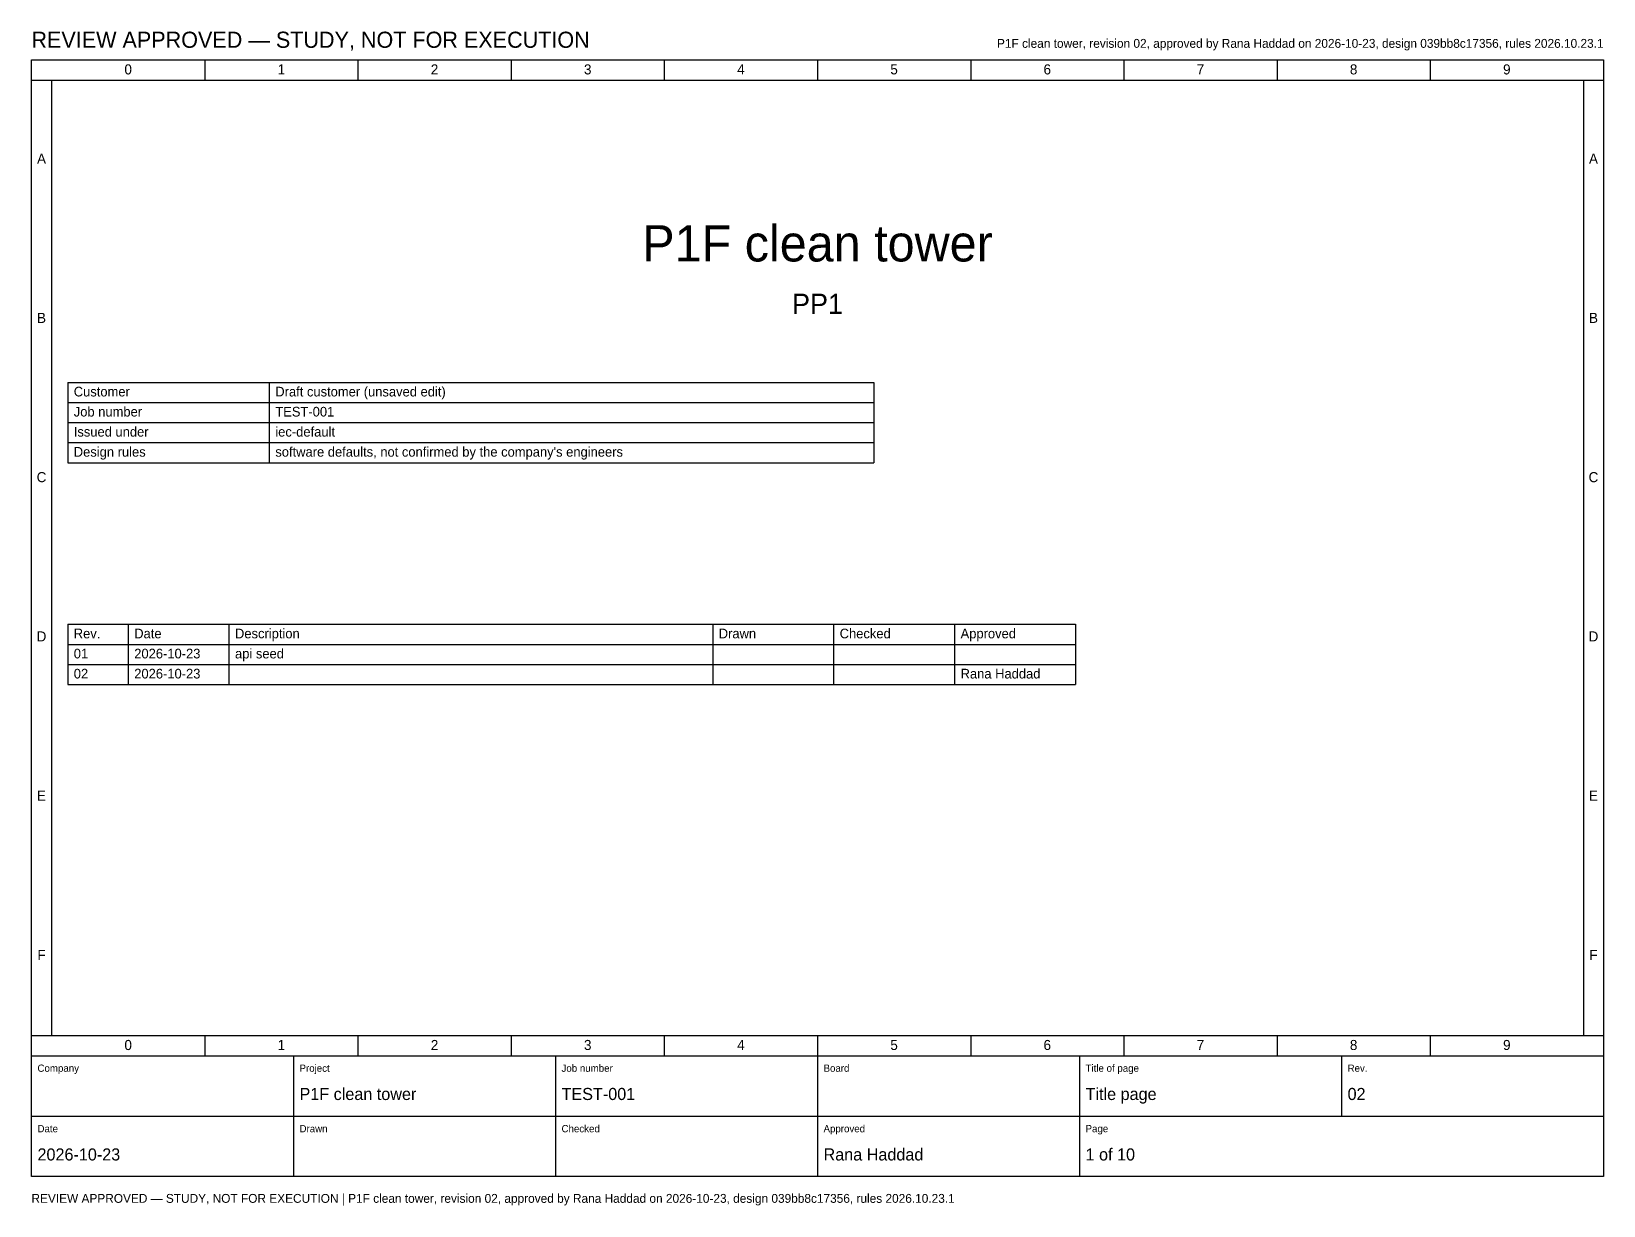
# Model space of a CAD drawing. Header units: millimetres. Extents: x 20 to 4810, y 3 to 294.
# Drawn here: x 20 to 410, y 2.8 to 294.1 of the extents above; entities that cross this region are included whole.
import ezdxf
from ezdxf.enums import TextEntityAlignment as Align

# ---------------------------------------------------------------- set-up
doc = ezdxf.new("R2010")
doc.units = ezdxf.units.MM
for name, color, linetype in [('FRAME', 7, 'CONTINUOUS'), ('SYMBOLS', 7, 'CONTINUOUS'), ('TEXT', 7, 'CONTINUOUS')]:
    doc.layers.add(name, color=color, linetype=linetype)

msp = doc.modelspace()

# ---------------------------------------------------------------- texts
at = {"layer": 'TEXT'}
for s, height, p in [('REVIEW APPROVED — STUDY, NOT FOR EXECUTION', 4, (20, 290)), ('Customer', 2.4, (30.5, 203.52)), ('Draft customer (unsaved edit)', 2.4, (80.5, 203.52)), ('Job number', 2.4, (30.5, 198.54)), ('TEST-001', 2.4, (80.5, 198.54)), ('Issued under', 2.4, (30.5, 193.56)), ('iec-default', 2.4, (80.5, 193.56)), ('Design rules', 2.4, (30.5, 188.58)), ("software defaults, not confirmed by the company's engineers", 2.4, (80.5, 188.58)), ('Rev.', 2.4, (30.5, 143.52)), ('Date', 2.4, (45.5, 143.52)), ('Description', 2.4, (70.5, 143.52)), ('Drawn', 2.4, (190.5, 143.52)), ('Checked', 2.4, (220.5, 143.52)), ('Approved', 2.4, (250.5, 143.52)), ('01', 2.4, (30.5, 138.54)), ('2026-10-23', 2.4, (45.5, 138.54)), ('api seed', 2.4, (70.5, 138.54)), ('02', 2.4, (30.5, 133.56)), ('2026-10-23', 2.4, (45.5, 133.56)), ('Rana Haddad', 2.4, (250.5, 133.56)), ('Company', 1.8, (21.5, 36)), ('Project', 1.8, (86.5, 36)), ('Job number', 1.8, (151.5, 36)), ('Board', 1.8, (216.5, 36)), ('Title of page', 1.8, (281.5, 36)), ('Rev.', 1.8, (346.5, 36)), ('P1F clean tower', 3, (86.5, 29)), ('TEST-001', 3, (151.5, 29)), ('Title page', 3, (281.5, 29)), ('02', 3, (346.5, 29)), ('Date', 1.8, (21.5, 21)), ('Drawn', 1.8, (86.5, 21)), ('Checked', 1.8, (151.5, 21)), ('Approved', 1.8, (216.5, 21)), ('Page', 1.8, (281.5, 21)), ('2026-10-23', 3, (21.5, 14)), ('Rana Haddad', 3, (216.5, 14)), ('1 of 10', 3, (281.5, 14)), ('REVIEW APPROVED — STUDY, NOT FOR EXECUTION | P1F clean tower, revision 02, approved by Rana Haddad on 2026-10-23, design 039bb8c17356, rules 2026.10.23.1', 2.2, (20, 3.5))]:
    msp.add_text(s, height=height, dxfattribs=at).set_placement(p)
msp.add_text('P1F clean tower, revision 02, approved by Rana Haddad on 2026-10-23, design 039bb8c17356, rules 2026.10.23.1', height=2.2, dxfattribs=at).set_placement((410, 290), align=Align.RIGHT)
for s, height, p in [('0', 2.5, (44, 283.4)), ('1', 2.5, (82, 283.4)), ('2', 2.5, (120, 283.4)), ('3', 2.5, (158, 283.4)), ('4', 2.5, (196, 283.4)), ('5', 2.5, (234, 283.4)), ('6', 2.5, (272, 283.4)), ('7', 2.5, (310, 283.4)), ('8', 2.5, (348, 283.4)), ('9', 2.5, (386, 283.4)), ('A', 2.5, (22.5, 261.25)), ('A', 2.5, (407.5, 261.25)), ('P1F clean tower', 9, (215, 237)), ('PP1', 5, (215, 224)), ('B', 2.5, (22.5, 221.75)), ('B', 2.5, (407.5, 221.75)), ('C', 2.5, (22.5, 182.25)), ('C', 2.5, (407.5, 182.25)), ('D', 2.5, (22.5, 142.75)), ('D', 2.5, (407.5, 142.75)), ('E', 2.5, (22.5, 103.25)), ('E', 2.5, (407.5, 103.25)), ('F', 2.5, (22.5, 63.75)), ('F', 2.5, (407.5, 63.75)), ('0', 2.5, (44, 41.4)), ('1', 2.5, (82, 41.4)), ('2', 2.5, (120, 41.4)), ('3', 2.5, (158, 41.4)), ('4', 2.5, (196, 41.4)), ('5', 2.5, (234, 41.4)), ('6', 2.5, (272, 41.4)), ('7', 2.5, (310, 41.4)), ('8', 2.5, (348, 41.4)), ('9', 2.5, (386, 41.4))]:
    msp.add_text(s, height=height, dxfattribs=at).set_placement(p, align=Align.CENTER)

# ---------------------------------------------------------------- linework, layer by layer
at = {"layer": 'FRAME'}
msp.add_lwpolyline([(20, 287), (410, 287), (410, 10), (20, 10)], close=True, dxfattribs=at)
at = {"layer": 'SYMBOLS'}
for p, q in [((63, 287), (63, 282)), ((101, 287), (101, 282)), ((139, 287), (139, 282)), ((177, 287), (177, 282)), ((215, 287), (215, 282)), ((253, 287), (253, 282)), ((291, 287), (291, 282)), ((329, 287), (329, 282)), ((367, 287), (367, 282)), ((20, 282), (410, 282)), ((25, 282), (25, 45)), ((405, 282), (405, 45)), ((29, 207), (229, 207)), ((29, 207), (29, 187.08)), ((79, 207), (79, 187.08)), ((229, 207), (229, 187.08)), ((29, 202.02), (229, 202.02)), ((29, 197.04), (229, 197.04)), ((29, 192.06), (229, 192.06)), ((29, 187.08), (229, 187.08)), ((29, 147), (279, 147)), ((29, 147), (29, 132.06)), ((44, 147), (44, 132.06)), ((69, 147), (69, 132.06)), ((189, 147), (189, 132.06)), ((219, 147), (219, 132.06)), ((249, 147), (249, 132.06)), ((279, 147), (279, 132.06)), ((29, 142.02), (279, 142.02)), ((29, 137.04), (279, 137.04)), ((29, 132.06), (279, 132.06)), ((20, 45), (410, 45)), ((63, 45), (63, 40)), ((101, 45), (101, 40)), ((139, 45), (139, 40)), ((177, 45), (177, 40)), ((215, 45), (215, 40)), ((253, 45), (253, 40)), ((291, 45), (291, 40)), ((329, 45), (329, 40)), ((367, 45), (367, 40)), ((20, 40), (410, 40)), ((85, 40), (85, 25)), ((150, 40), (150, 25)), ((215, 40), (215, 25)), ((280, 40), (280, 25)), ((345, 40), (345, 25)), ((20, 25), (410, 25)), ((85, 25), (85, 10)), ((150, 25), (150, 10)), ((215, 25), (215, 10)), ((280, 25), (280, 10))]:
    msp.add_line(p, q, dxfattribs=at)

msp.set_redraw_order([(e.dxf.handle, doc.entitydb.next_handle()) for e in msp.query("TEXT MTEXT ATTDEF DIMENSION ARC_DIMENSION")])  # texts and dimensions are drawn at this point

doc.saveas('drawing.dxf')
